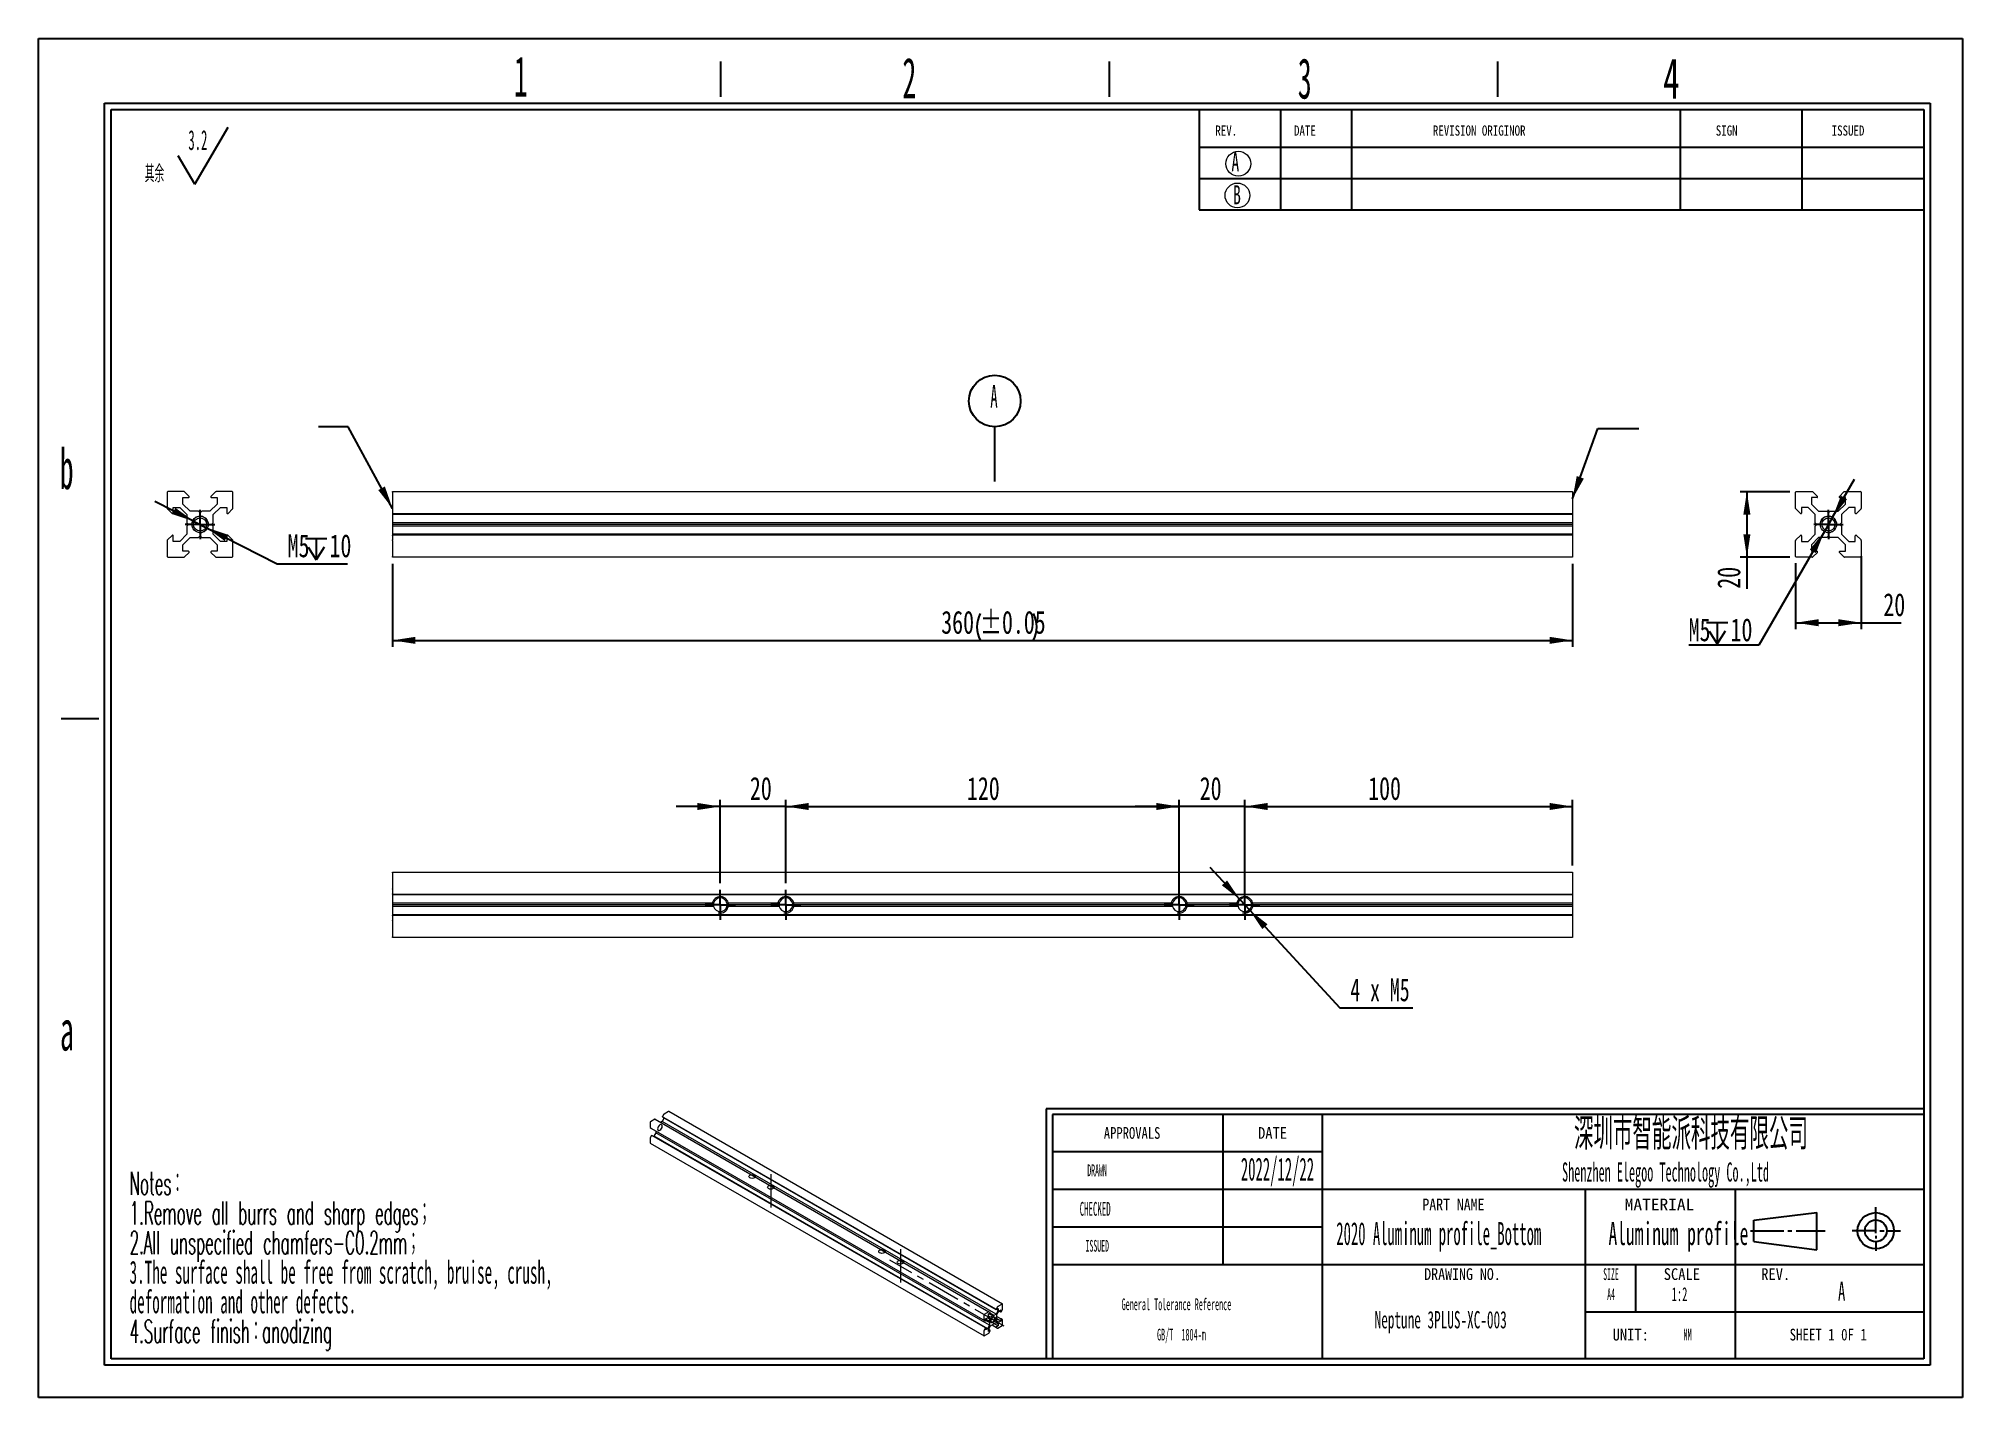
# Model space of a CAD drawing. Header units: millimetres. Extents: x 2 to 295, y 1 to 209.
import ezdxf

# ---------------------------------------------------------------- set-up
doc = ezdxf.new("R2010")
doc.units = ezdxf.units.MM
doc.linetypes.add('CENTERX2', pattern=[20.32, 12.7, -2.54, 2.54, -2.54])
doc.layers.add('SLD-0', color=179, linetype='Continuous')
doc.styles.add('SLDTEXTSTYLE0', font='TXT', dxfattribs={"width": 0.469, "bigfont": 'bigfont'})
doc.styles.add('SLDTEXTSTYLE1', font='TXT', dxfattribs={"width": 0.469})
doc.styles.add('SLDTEXTSTYLE10', font='TXT', dxfattribs={"width": 0.7865})
doc.styles.add('SLDTEXTSTYLE11', font='TXT', dxfattribs={"width": 0.862222})
doc.styles.add('SLDTEXTSTYLE12', font='TXT', dxfattribs={"width": 1.089})
doc.styles.add('SLDTEXTSTYLE13', font='TXT', dxfattribs={"width": 0.56, "bigfont": 'bigfont'})
doc.styles.add('SLDTEXTSTYLE14', font='TXT', dxfattribs={"width": 0.805625})
doc.styles.add('SLDTEXTSTYLE15', font='TXT', dxfattribs={"width": 0.7})
doc.styles.add('SLDTEXTSTYLE17', font='TXT', dxfattribs={"width": 0.633333})
doc.styles.add('SLDTEXTSTYLE2', font='TXT', dxfattribs={"width": 0.56})
doc.styles.add('SLDTEXTSTYLE3', font='TXT', dxfattribs={"width": 0.484, "bigfont": 'bigfont'})
doc.styles.add('SLDTEXTSTYLE4', font='TXT', dxfattribs={"width": 0.484})
doc.styles.add('SLDTEXTSTYLE5', font='TXT', dxfattribs={"width": 0.40535})
doc.styles.add('SLDTEXTSTYLE6', font='TXT', dxfattribs={"width": 0.6})
doc.styles.add('SLDTEXTSTYLE7', font='TXT', dxfattribs={"width": 0.5025})
doc.styles.add('SLDTEXTSTYLE8', font='TXT', dxfattribs={"width": 0.9075})
doc.styles.add('SLDTEXTSTYLE9', font='TXT', dxfattribs={"width": 0.870455})
doc.dimstyles.new('SLDDIMSTYLE0', dxfattribs={"dimtxt": 3.5, "dimasz": 3.5, "dimexe": 0, "dimexo": 0.0625, "dimgap": 0.875, "dimtad": 2, "dimlfac": 2, "dimrnd": 1e-09, "dimzin": 12, "dimdsep": 46, "dimtxsty": 'SLDTEXTSTYLE1', "dimsah": 1, "dimcen": 0.09, "dimadec": 0, "dimazin": 3, "dimtol": 1, "dimtp": 0.05, "dimtm": 0.05, "dimtfac": 1, "dimtofl": 0, "dimtmove": 0, "dimatfit": 3, "dimfxl": 0, "dimfrac": 2, "dimtolj": 1, "dimarcsym": 0})
doc.dimstyles.new('SLDDIMSTYLE2', dxfattribs={"dimtxt": 0.18, "dimasz": 3.5, "dimexe": 0, "dimexo": 0.0625, "dimgap": 0, "dimtad": 0, "dimtih": 1, "dimtoh": 1, "dimdec": 0, "dimrnd": 1e-09, "dimzin": 0, "dimdsep": 46, "dimtxsty": 'Standard', "dimsah": 1, "dimcen": 0.09, "dimadec": 0, "dimazin": 0, "dimtfac": 3.5, "dimtdec": 0, "dimtofl": 0, "dimtmove": 0, "dimatfit": 3, "dimfxl": 0, "dimfrac": 2, "dimtolj": 1, "dimtzin": 0, "dimarcsym": 0})
doc.dimstyles.new('SLDDIMSTYLE3', dxfattribs={"dimtxt": 3.5, "dimasz": 3.5, "dimexe": 0, "dimexo": 0.0625, "dimgap": 0.875, "dimtad": 2, "dimlfac": 2, "dimrnd": 1e-09, "dimzin": 12, "dimdsep": 46, "dimtxsty": 'SLDTEXTSTYLE1', "dimsah": 1, "dimcen": 0.09, "dimadec": 0, "dimazin": 3, "dimtfac": 1, "dimtofl": 0, "dimtmove": 0, "dimatfit": 3, "dimfxl": 0, "dimfrac": 2, "dimtolj": 1, "dimtzin": 12, "dimarcsym": 0})
doc.dimstyles.new('SLDDIMSTYLE4', dxfattribs={"dimtxt": 3.5, "dimasz": 3.5, "dimexe": 0, "dimexo": 0.0625, "dimgap": 0.875, "dimtad": 2, "dimlfac": 2, "dimrnd": 1e-09, "dimzin": 12, "dimdsep": 46, "dimtxsty": 'SLDTEXTSTYLE1', "dimsah": 1, "dimcen": 0.09, "dimadec": 0, "dimazin": 3, "dimtfac": 1, "dimtmove": 0, "dimatfit": 0, "dimfxl": 0, "dimfrac": 2, "dimtolj": 1, "dimtzin": 12, "dimarcsym": 0})
doc.dimstyles.new('SLDDIMSTYLE5', dxfattribs={"dimtxt": 3.5, "dimasz": 3.5, "dimexe": 0, "dimexo": 0.0625, "dimgap": 0.875, "dimtad": 0, "dimtih": 1, "dimtoh": 1, "dimlfac": 2, "dimrnd": 1e-09, "dimzin": 12, "dimdsep": 46, "dimtxsty": 'SLDTEXTSTYLE1', "dimsah": 1, "dimcen": 0, "dimadec": 0, "dimazin": 3, "dimtfac": 1, "dimtmove": 0, "dimatfit": 3, "dimfxl": 0, "dimfrac": 2, "dimtolj": 1, "dimtzin": 12, "dimarcsym": 0})
doc.dimstyles.new('SLDDIMSTYLE6', dxfattribs={"dimtxt": 3.5, "dimasz": 3.5, "dimexe": 0, "dimexo": 0.0625, "dimgap": 0.875, "dimtad": 0, "dimtih": 1, "dimtoh": 1, "dimlfac": 2, "dimrnd": 1e-09, "dimzin": 12, "dimdsep": 46, "dimtxsty": 'SLDTEXTSTYLE1', "dimsah": 1, "dimcen": 0, "dimadec": 0, "dimazin": 3, "dimtfac": 1, "dimtmove": 0, "dimatfit": 3, "dimfxl": 0, "dimfrac": 2, "dimtolj": 1, "dimtzin": 12, "dimarcsym": 0})

msp = doc.modelspace()

# ---------------------------------------------------------------- texts
at = {"layer": 'SLD-0'}
for s, insert, char_height, attachment_point, style in [('1', (74.111, 205.9712), 6.172, 1, 'SLDTEXTSTYLE7'), ('2', (133.3881, 205.7276), 6.172, 1, 'SLDTEXTSTYLE7'), ('3', (193.7066, 205.6655), 6.172, 1, 'SLDTEXTSTYLE7'), ('4', (249.4405, 205.6593), 6.172, 1, 'SLDTEXTSTYLE6'), ('A', (183.5778, 191.2862), 2.9034, 1, 'SLDTEXTSTYLE6'), ('B', (183.8319, 186.2712), 2.9034, 1, 'SLDTEXTSTYLE6'), ('b', (4.8346, 146.0918), 6.172, 1, 'SLDTEXTSTYLE7'), ('a', (4.8798, 60.4234), 6.172, 1, 'SLDTEXTSTYLE7'), ('\\M+1905B圳\\M+18E73\\M+19271\\M+1945C\\M+19468\\M+189C8\\M+18B5A\\M+1974C\\M+18CC0\\M+18CF6\\M+18E69', (253.6756, 43.9429), 4.82808, 2, 'SLDTEXTSTYLE13'), ('2022/12/22', (185.0178, 37.8954), 3.5, 1, 'SLDTEXTSTYLE1'), ('2020 Aluminum profile_Bottom', (199.5738, 28.061), 3.5, 1, 'SLDTEXTSTYLE1'), ('Aluminum profile', (251.7668, 28.061), 3.5, 2, 'SLDTEXTSTYLE2'), ('A', (276.1139, 18.9954), 2.9104, 1, 'SLDTEXTSTYLE2'), ('Neptune 3PLUS-XC-003', (215.5011, 14.492), 2.645833, 2, 'SLDTEXTSTYLE2')]:
    msp.add_mtext(s, dxfattribs=dict(at, insert=insert, char_height=char_height, attachment_point=attachment_point, style=style))
at = {"layer": 'SLD-0', "color": 179}
for s, insert, char_height, attachment_point, style in [('REV.', (181.1288, 195.4001), 1.55363, 1, 'SLDTEXTSTYLE10'), ('DATE', (193.1265, 195.4001), 1.55363, 1, 'SLDTEXTSTYLE10'), ('REVISION ORIGINOR', (214.3082, 195.4001), 1.553633, 1, 'SLDTEXTSTYLE10'), ('SIGN', (257.4664, 195.4001), 1.55363, 1, 'SLDTEXTSTYLE10'), ('ISSUED', (275.1481, 195.4001), 1.55363, 1, 'SLDTEXTSTYLE10'), ('APPROVALS', (168.4266, 42.5627), 1.79265, 2, 'SLDTEXTSTYLE10'), ('DATE', (189.8496, 42.5627), 1.79265, 2, 'SLDTEXTSTYLE8'), ('DRAWN', (163.0782, 36.8618), 1.79265, 2, 'SLDTEXTSTYLE5'), ('Shenzhen Elegoo Technology Co.,Ltd', (249.7983, 37.1647), 2.910417, 2, 'SLDTEXTSTYLE1'), ('CHECKED', (162.7925, 31.1383), 2.11667, 2, 'SLDTEXTSTYLE1'), ('PART NAME', (217.4437, 31.6454), 1.79265, 2, 'SLDTEXTSTYLE11'), ('MATERIAL', (248.8802, 31.6454), 1.79265, 2, 'SLDTEXTSTYLE12'), ('ISSUED', (163.1116, 25.3369), 1.79265, 2, 'SLDTEXTSTYLE5'), ('DRAWING NO.', (218.8263, 21.0216), 1.792654, 2, 'SLDTEXTSTYLE9'), ('SIZE', (241.4789, 21.0216), 1.79265, 2, 'SLDTEXTSTYLE5'), ('SCALE', (252.2889, 21.0216), 1.79265, 2, 'SLDTEXTSTYLE8'), ('REV.', (266.6102, 21.0216), 1.79265, 2, 'SLDTEXTSTYLE8'), ('A4', (241.4898, 17.9531), 1.79265, 2, 'SLDTEXTSTYLE5'), ('1:2', (251.93, 18.1206), 2.11667, 2, 'SLDTEXTSTYLE2'), ('UNIT:', (244.4987, 11.7907), 1.79265, 2, 'SLDTEXTSTYLE8'), ('MM', (253.1609, 11.7907), 1.79265, 2, 'SLDTEXTSTYLE4'), ('SHEET 1 0F 1', (274.62, 11.7907), 1.792654, 2, 'SLDTEXTSTYLE14')]:
    msp.add_mtext(s, dxfattribs=dict(at, insert=insert, char_height=char_height, attachment_point=attachment_point, style=style))

# ---------------------------------------------------------------- blocks, each defined once
blk = doc.blocks.new('SW_NOTE_0')
at = {"layer": 'SLD-0', "color": 0}
for q in [(12.74, 9.16), (5.08, 4.83)]:
    blk.add_line((7.63, 0.49), q, dxfattribs=at)
at = {"layer": 'SLD-0', "color": 0, "attachment_point": 1}
for s, insert, char_height, style in [('3.2', (6.66, 8.73), 3.032, 'SLDTEXTSTYLE1'), ('\\M+191B4\\M+1975D', (0, 3.41), 2.6458, 'SLDTEXTSTYLE0')]:
    blk.add_mtext(s, dxfattribs=dict(at, insert=insert, char_height=char_height, style=style))
blk = doc.blocks.new('SW_NOTE_1')
at = {"layer": 'SLD-0', "color": 0, "char_height": 3.5, "attachment_point": 1}
for s, insert, style in [('Notes\\M+18146', (0, 4.51), 'SLDTEXTSTYLE3'), ('1.Remove all burrs and sharp edges\\M+18147', (0, -0.01), 'SLDTEXTSTYLE3'), ('2.All unspecified chamfers-C0.2mm\\M+18147', (0, -4.53), 'SLDTEXTSTYLE3'), ('3.The surface shall be free from scratch, bruise, crush,', (0, -9.05), 'SLDTEXTSTYLE4'), ('deformation and other defects.', (0, -13.57), 'SLDTEXTSTYLE4'), ('4.Surface finish\\M+18146anodizing', (0, -18.09), 'SLDTEXTSTYLE3')]:
    blk.add_mtext(s, dxfattribs=dict(at, insert=insert, style=style))
blk = doc.blocks.new('SW_NOTE_2')
at = {"layer": 'SLD-0', "color": 0, "char_height": 1.7927, "attachment_point": 2, "style": 'SLDTEXTSTYLE4'}
for s, insert in [('General Tolerance Reference', (12.75, 2.31)), ('GB/T  1804-m', (13.51, -2.32))]:
    blk.add_mtext(s, dxfattribs=dict(at, insert=insert))
blk = doc.blocks.new('_D')
at = {"layer": 'SLD-0'}
for p, q in [((55.6, 128.52), (55.6, 115.83)), ((235.6, 128.52), (235.6, 115.83)), ((55.6, 116.83), (235.6, 116.83))]:
    blk.add_line(p, q, dxfattribs=at)
for centre, start, end in [((149.31, 118.87), 153.4349, 206.5651), ((149.33, 118.87), 333.4349, 26.5651)]:
    blk.add_arc(centre, 4.55, start, end, dxfattribs=at)
for points in [[(55.6, 116.83), (59.1, 116.29), (59.1, 117.37)], [(235.6, 116.83), (232.1, 117.37), (232.1, 116.29)]]:
    blk.add_solid(points, dxfattribs=at)
at = {"layer": 'SLD-0', "char_height": 3.5, "attachment_point": 1, "style": 'SLDTEXTSTYLE15'}
for s, insert in [('360', (139.31, 121.34)), ('±0.05', (145.24, 121.34))]:
    blk.add_mtext(s, dxfattribs=dict(at, insert=insert))
blk = doc.blocks.new('SW_DATUMTAG_0')
at = {"layer": 'SLD-0', "color": 0}
blk.add_line((0.68, -10.26), (0.68, -1.9), dxfattribs=at)
blk.add_circle((0.68, 2.04), 3.94, dxfattribs=at)
at = {"layer": 'SLD-0', "color": 0, "insert": (0, 4.51), "char_height": 3.5, "attachment_point": 1, "style": 'SLDTEXTSTYLE1'}
blk.add_mtext('A', dxfattribs=at)
blk = doc.blocks.new('SW_RADIAL_DIMENSION_0')
at = {"layer": 'SLD-0', "color": 0}
for p, q in [((-16.82, 16.5), (-21.39, 21.44)), ((-16.82, 16.5), (-15.4, 14.95)), ((-15.4, 14.95), (-1.59, 0)), ((-1.59, 0), (9.53, 0))]:
    blk.add_line(p, q, dxfattribs=at)
blk.add_arc((-16.11, 15.73), 1.05, 269.1234, 330.1713, dxfattribs=at)
for points in [[(-16.82, 16.5), (-18.8, 19.43), (-19.59, 18.7)], [(-15.4, 14.95), (-13.42, 12.02), (-12.63, 12.75)]]:
    blk.add_solid(points, dxfattribs=at)
at = {"layer": 'SLD-0', "color": 0, "insert": (0, 4.51), "char_height": 3.5, "attachment_point": 1, "style": 'SLDTEXTSTYLE17'}
blk.add_mtext('4 x M5', dxfattribs=at)
blk = doc.blocks.new('_D_1')
at = {"layer": 'SLD-0'}
for p, q in [((185.6, 77.48), (185.6, 92.48)), ((185.6, 91.48), (235.6, 91.48)), ((235.6, 82.48), (235.6, 92.48))]:
    blk.add_line(p, q, dxfattribs=at)
for points in [[(185.6, 91.48), (189.1, 90.94), (189.1, 92.02)], [(235.6, 91.48), (232.1, 92.02), (232.1, 90.94)]]:
    blk.add_solid(points, dxfattribs=at)
at = {"layer": 'SLD-0', "insert": (204.44, 95.99), "char_height": 3.5, "attachment_point": 1, "style": 'SLDTEXTSTYLE15'}
blk.add_mtext('100', dxfattribs=at)
blk = doc.blocks.new('_D_2')
at = {"layer": 'SLD-0'}
for p, q in [((175.6, 91.48), (168.87, 91.48)), ((175.6, 77.48), (175.6, 92.48)), ((185.6, 91.48), (175.6, 91.48)), ((185.6, 77.48), (185.6, 92.48)), ((185.6, 91.48), (192.34, 91.48))]:
    blk.add_line(p, q, dxfattribs=at)
for points in [[(175.6, 91.48), (172.1, 92.02), (172.1, 90.94)], [(185.6, 91.48), (189.1, 90.94), (189.1, 92.02)]]:
    blk.add_solid(points, dxfattribs=at)
at = {"layer": 'SLD-0', "insert": (178.74, 95.99), "char_height": 3.5, "attachment_point": 1, "style": 'SLDTEXTSTYLE15'}
blk.add_mtext('20', dxfattribs=at)
blk = doc.blocks.new('_D_3')
at = {"layer": 'SLD-0'}
for p, q in [((115.6, 79.78), (115.6, 92.48)), ((115.6, 91.48), (175.6, 91.48)), ((175.6, 79.78), (175.6, 92.48))]:
    blk.add_line(p, q, dxfattribs=at)
for points in [[(115.6, 91.48), (119.1, 90.94), (119.1, 92.02)], [(175.6, 91.48), (172.1, 92.02), (172.1, 90.94)]]:
    blk.add_solid(points, dxfattribs=at)
at = {"layer": 'SLD-0', "insert": (143.23, 95.99), "char_height": 3.5, "attachment_point": 1, "style": 'SLDTEXTSTYLE15'}
blk.add_mtext('120', dxfattribs=at)
blk = doc.blocks.new('_D_4')
at = {"layer": 'SLD-0'}
for p, q in [((105.6, 91.48), (98.87, 91.48)), ((105.6, 79.78), (105.6, 92.48)), ((115.6, 91.48), (105.6, 91.48)), ((115.6, 79.78), (115.6, 92.48)), ((115.6, 91.48), (122.34, 91.48))]:
    blk.add_line(p, q, dxfattribs=at)
for points in [[(105.6, 91.48), (102.1, 92.02), (102.1, 90.94)], [(115.6, 91.48), (119.1, 90.94), (119.1, 92.02)]]:
    blk.add_solid(points, dxfattribs=at)
at = {"layer": 'SLD-0', "insert": (110.12, 95.99), "char_height": 3.5, "attachment_point": 1, "style": 'SLDTEXTSTYLE15'}
blk.add_mtext('20', dxfattribs=at)
blk = doc.blocks.new('SW_CENTERMARKSYMBOL_0')
at = {"layer": 'SLD-0', "color": 0}
for p, q in [((-1.25, 0), (-2.3, 0)), ((0, 0), (-1.25, 0)), ((0, 1.25), (0, 2.3)), ((0, 0), (0, 1.25)), ((0, 0), (0, -1.25)), ((0, 0), (1.25, 0)), ((1.25, 0), (2.3, 0)), ((0, -1.25), (0, -2.3))]:
    blk.add_line(p, q, dxfattribs=at)
blk = doc.blocks.new('SW_CENTERMARKSYMBOL_1')
at = {"layer": 'SLD-0', "color": 0}
for p, q in [((-1.25, 0), (-2.3, 0)), ((0, 0), (-1.25, 0)), ((0, 1.25), (0, 2.3)), ((0, 0), (0, 1.25)), ((0, 0), (0, -1.25)), ((0, 0), (1.25, 0)), ((1.25, 0), (2.3, 0)), ((0, -1.25), (0, -2.3))]:
    blk.add_line(p, q, dxfattribs=at)
blk = doc.blocks.new('SW_CENTERMARKSYMBOL_2')
at = {"layer": 'SLD-0', "color": 0}
for p, q in [((-1.25, 0), (-2.3, 0)), ((0, 0), (-1.25, 0)), ((0, 1.25), (0, 2.3)), ((0, 0), (0, 1.25)), ((0, 0), (0, -1.25)), ((0, 0), (1.25, 0)), ((1.25, 0), (2.3, 0)), ((0, -1.25), (0, -2.3))]:
    blk.add_line(p, q, dxfattribs=at)
blk = doc.blocks.new('SW_CENTERMARKSYMBOL_3')
at = {"layer": 'SLD-0', "color": 0}
for p, q in [((-1.25, 0), (-2.3, 0)), ((0, 0), (-1.25, 0)), ((0, 1.25), (0, 2.3)), ((0, 0), (0, 1.25)), ((0, 0), (0, -1.25)), ((0, 0), (1.25, 0)), ((1.25, 0), (2.3, 0)), ((0, -1.25), (0, -2.3))]:
    blk.add_line(p, q, dxfattribs=at)
blk = doc.blocks.new('_D_5')
at = {"layer": 'SLD-0'}
for p, q in [((268.75, 139.52), (261.21, 139.52)), ((262.21, 139.52), (262.21, 129.52)), ((268.75, 129.52), (261.21, 129.52)), ((262.21, 129.52), (262.21, 124.71))]:
    blk.add_line(p, q, dxfattribs=at)
for points in [[(262.21, 139.52), (261.67, 136.02), (262.75, 136.02)], [(262.21, 129.52), (262.75, 133.02), (261.67, 133.02)]]:
    blk.add_solid(points, dxfattribs=at)
at = {"layer": 'SLD-0', "insert": (257.7, 124.71), "char_height": 3.5, "attachment_point": 1, "rotation": 90, "style": 'SLDTEXTSTYLE15'}
blk.add_mtext('20', dxfattribs=at)
blk = doc.blocks.new('_D_6')
at = {"layer": 'SLD-0'}
for p, q in [((279.65, 129.66), (279.65, 118.52)), ((269.65, 128.62), (269.65, 118.52)), ((269.65, 119.52), (279.65, 119.52)), ((279.65, 119.52), (285.75, 119.52))]:
    blk.add_line(p, q, dxfattribs=at)
for points in [[(269.65, 119.52), (273.15, 118.98), (273.15, 120.06)], [(279.65, 119.52), (276.15, 120.06), (276.15, 118.98)]]:
    blk.add_solid(points, dxfattribs=at)
at = {"layer": 'SLD-0', "insert": (283.03, 124.03), "char_height": 3.5, "attachment_point": 1, "style": 'SLDTEXTSTYLE15'}
blk.add_mtext('20', dxfattribs=at)
blk = doc.blocks.new('SW_SYMBOL_HOLE_DEPTH')
at = {"layer": 'SLD-0', "color": 0}
for p, q in [((0, 875), (800, 875)), ((400, 875), (400, 75)), ((100, 555), (400, 75)), ((700, 555), (400, 75))]:
    blk.add_line(p, q, dxfattribs=at)
blk = doc.blocks.new('_D_7')
at = {"layer": 'SLD-0'}
for p, q in [((275.28, 135.61), (278.64, 141.43)), ((275.28, 135.61), (274.03, 133.44)), ((274.03, 133.44), (264.03, 116.12)), ((264.03, 116.12), (253.33, 116.12))]:
    blk.add_line(p, q, dxfattribs=at)
for points in [[(275.28, 135.61), (277.49, 138.37), (276.56, 138.91)], [(274.03, 133.44), (271.81, 130.68), (272.74, 130.14)]]:
    blk.add_solid(points, dxfattribs=at)
at = {"layer": 'SLD-0', "xscale": 0.004072727272727273, "yscale": 0.004072727272727273, "zscale": 0.004072727272727273}
blk.add_blockref('SW_SYMBOL_HOLE_DEPTH', (256.05, 115.98), dxfattribs=at)
at = {"layer": 'SLD-0', "char_height": 3.5, "attachment_point": 1, "style": 'SLDTEXTSTYLE15'}
for s, insert in [('M5', (253.33, 120.2)), ('10', (259.72, 120.2))]:
    blk.add_mtext(s, dxfattribs=dict(at, insert=insert))
blk = doc.blocks.new('SW_CENTERMARKSYMBOL_4')
at = {"layer": 'SLD-0', "color": 0}
for p, q in [((-1.25, 0), (-2.25, 0)), ((0, 0), (-1.25, 0)), ((0, 1.25), (0, 2.25)), ((0, 0), (0, 1.25)), ((0, 0), (0, -1.25)), ((0, 0), (1.25, 0)), ((1.25, 0), (2.25, 0)), ((0, -1.25), (0, -2.25))]:
    blk.add_line(p, q, dxfattribs=at)
blk = doc.blocks.new('_D_8')
at = {"layer": 'SLD-0'}
for p, q in [((25.35, 134.98), (19.35, 138.04)), ((25.35, 134.98), (27.13, 134.07)), ((27.13, 134.07), (38.01, 128.51)), ((38.01, 128.51), (48.71, 128.51))]:
    blk.add_line(p, q, dxfattribs=at)
for points in [[(25.35, 134.98), (22.47, 137.05), (21.98, 136.09)], [(27.13, 134.07), (30, 132), (30.49, 132.96)]]:
    blk.add_solid(points, dxfattribs=at)
at = {"layer": 'SLD-0', "xscale": 0.004072727272727273, "yscale": 0.004072727272727273, "zscale": 0.004072727272727273}
blk.add_blockref('SW_SYMBOL_HOLE_DEPTH', (42.32, 128.8), dxfattribs=at)
at = {"layer": 'SLD-0', "char_height": 3.5, "attachment_point": 1, "style": 'SLDTEXTSTYLE15'}
for s, insert in [('M5', (39.6, 133.02)), ('10', (45.99, 133.02))]:
    blk.add_mtext(s, dxfattribs=dict(at, insert=insert))
blk = doc.blocks.new('SW_CENTERMARKSYMBOL_5')
at = {"layer": 'SLD-0', "color": 0}
for p, q in [((-1.25, 0), (-2.25, 0)), ((0, 0), (-1.25, 0)), ((0, 1.25), (0, 2.25)), ((0, 0), (0, 1.25)), ((0, 0), (0, -1.25)), ((0, 0), (1.25, 0)), ((1.25, 0), (2.25, 0)), ((0, -1.25), (0, -2.25))]:
    blk.add_line(p, q, dxfattribs=at)

# ---------------------------------------------------------------- dimensions: what is measured, and where the dimension line sits
at = {"layer": 'SLD-0'}
for p1, p2, dimstyle, picture, middle in [((274.0267, 133.4403), (275.2767, 135.6053), 'SLDDIMSTYLE5', '_D_7', (257.8837, 117.9427)), ((27.1262, 134.0681), (25.345, 134.9776), 'SLDDIMSTYLE6', '_D_8', (44.1548, 130.7596))]:
    dim = msp.add_diameter_dim_2p(p1=p1, p2=p2, text='M5{\\fGDT;x}10', dimstyle=dimstyle, override={"dimpost": '<>'}, dxfattribs=at)
    dim.commit()
    dim.dimension.update_dxf_attribs({"geometry": picture, "text_midpoint": middle, "dimtype": 163})
dim = msp.add_linear_dim(base=(262.2108, 129.5228), p1=(269.7517, 139.5228), p2=(269.7517, 129.5228), angle=90, dimstyle='SLDDIMSTYLE3', dxfattribs=at)
dim.commit()
dim.dimension.update_dxf_attribs({"geometry": '_D_5', "text_midpoint": (262.2108, 126.0669), "dimtype": 160})
for base, p1, p2, dimstyle, picture, middle in [((279.6517, 119.5228), (269.6517, 129.6228), (279.6517, 136.9642), 'SLDDIMSTYLE3', '_D_6', (284.3863, 119.5228)), ((235.6044, 116.8303), (55.6044, 129.5228), (235.6044, 129.5228), 'SLDDIMSTYLE0', '_D', (146.601, 116.8303)), ((105.6044, 91.4785), (115.6044, 78.7785), (105.6044, 78.7785), 'SLDDIMSTYLE4', '_D_4', (111.4765, 91.4785)), ((175.6044, 91.4785), (115.6044, 78.7785), (175.6044, 78.7785), 'SLDDIMSTYLE3', '_D_3', (145.2739, 91.4785)), ((175.6044, 91.4785), (185.6044, 76.4785), (175.6044, 76.4785), 'SLDDIMSTYLE4', '_D_2', (180.0966, 91.4785)), ((235.6044, 91.4785), (185.6044, 76.4785), (235.6044, 81.4785), 'SLDDIMSTYLE3', '_D_1', (206.479, 91.4785))]:
    dim = msp.add_linear_dim(base=base, p1=p1, p2=p2, dimstyle=dimstyle, dxfattribs=at)
    dim.commit()
    dim.dimension.update_dxf_attribs({"geometry": picture, "text_midpoint": middle, "dimtype": 160})

# ---------------------------------------------------------------- linework, layer by layer
at = {"color": 7, "linetype": 'Continuous', "lineweight": 15}
for p, q in [((21.2356, 139.4228), (21.2356, 136.9642)), ((23.7942, 139.5228), (21.3356, 139.5228)), ((23.6306, 138.6228), (24.4942, 138.6228)), ((23.6306, 137.6228), (23.6306, 138.6228)), ((24.5649, 138.7935), (23.8649, 139.4935)), ((28.6063, 139.4935), (27.9063, 138.7935)), ((27.9771, 138.6228), (28.8407, 138.6228)), ((31.1356, 139.5228), (28.6771, 139.5228)), ((28.8407, 138.6228), (28.8407, 137.6228)), ((31.2356, 136.9642), (31.2356, 139.4228)), ((55.6044, 139.5228), (235.6044, 139.5228)), ((55.6044, 139.4228), (55.6044, 139.5228)), ((55.6044, 139.4228), (55.6044, 136.9642)), ((235.6044, 139.5228), (235.6044, 139.4228)), ((235.6044, 139.4228), (235.6044, 136.9642)), ((269.6517, 136.9642), (269.6517, 139.4228)), ((269.7517, 139.5228), (272.2103, 139.5228)), ((272.9103, 138.6228), (272.0467, 138.6228)), ((272.0467, 138.6228), (272.0467, 137.6228)), ((272.281, 139.4935), (272.981, 138.7935)), ((276.3224, 138.7935), (277.0224, 139.4935)), ((277.2567, 138.6228), (276.3931, 138.6228)), ((277.0931, 139.5228), (279.5517, 139.5228)), ((277.2567, 137.6228), (277.2567, 138.6228)), ((279.6517, 139.4228), (279.6517, 136.9642)), ((21.2649, 136.8935), (21.9649, 136.1935)), ((22.1356, 137.1279), (23.1356, 137.1279)), ((22.1356, 136.2642), (22.1356, 137.1279)), ((23.1356, 137.1279), (24.2356, 136.0279)), ((24.7306, 136.5228), (23.6306, 137.6228)), ((24.2356, 136.0279), (24.2356, 134.7728)), ((25.9856, 136.5228), (24.7306, 136.5228)), ((26.2356, 136.2728), (25.9856, 136.5228)), ((26.4856, 136.5228), (26.2356, 136.2728)), ((27.7407, 136.5228), (26.4856, 136.5228)), ((28.8407, 137.6228), (27.7407, 136.5228)), ((28.2356, 136.0279), (29.3356, 137.1279)), ((28.2356, 134.7728), (28.2356, 136.0279)), ((29.3356, 137.1279), (30.3356, 137.1279)), ((30.3356, 137.1279), (30.3356, 136.2642)), ((30.5063, 136.1935), (31.2063, 136.8935)), ((55.6044, 136.8935), (55.6044, 136.9642)), ((55.6044, 136.8935), (55.6044, 136.1935)), ((55.6044, 136.1642), (55.6044, 136.1935)), ((55.6044, 136.1642), (235.6044, 136.1642)), ((55.6044, 136.1642), (55.6044, 136.0279)), ((235.6044, 136.0279), (55.6044, 136.0279)), ((55.6044, 136.0279), (55.6044, 134.7728)), ((235.6044, 136.9642), (235.6044, 136.8935)), ((235.6044, 136.8935), (235.6044, 136.1935)), ((235.6044, 136.1935), (235.6044, 136.1642)), ((235.6044, 136.1642), (235.6044, 136.0279)), ((235.6044, 136.0279), (235.6044, 134.7728)), ((270.381, 136.1935), (269.681, 136.8935)), ((271.5517, 137.1279), (270.5517, 137.1279)), ((270.5517, 137.1279), (270.5517, 136.2642)), ((272.6517, 136.0279), (271.5517, 137.1279)), ((272.0467, 137.6228), (273.1467, 136.5228)), ((272.6517, 134.7728), (272.6517, 136.0279)), ((273.1467, 136.5228), (274.4017, 136.5228)), ((274.4017, 136.5228), (274.6517, 136.2728)), ((274.6517, 136.2728), (274.9017, 136.5228)), ((274.9017, 136.5228), (276.1567, 136.5228)), ((276.1567, 136.5228), (277.2567, 137.6228)), ((277.7517, 137.1279), (276.6517, 136.0279)), ((276.6517, 136.0279), (276.6517, 134.7728)), ((278.7517, 137.1279), (277.7517, 137.1279)), ((278.7517, 136.2642), (278.7517, 137.1279)), ((279.6224, 136.8935), (278.9224, 136.1935)), ((21.9649, 132.8521), (21.2649, 132.1521)), ((22.1356, 131.9178), (22.1356, 132.7814)), ((24.2356, 133.0178), (23.1356, 131.9178)), ((23.6306, 131.4228), (24.7306, 132.5228)), ((24.2356, 134.7728), (24.4856, 134.5228)), ((24.4856, 134.5228), (24.2356, 134.2728)), ((24.2356, 134.2728), (24.2356, 133.0178)), ((24.7306, 132.5228), (25.9856, 132.5228)), ((25.9856, 132.5228), (26.2356, 132.7728)), ((26.2356, 132.7728), (26.4856, 132.5228)), ((26.4856, 132.5228), (27.7407, 132.5228)), ((27.7407, 132.5228), (28.8407, 131.4228)), ((27.9856, 134.5228), (28.2356, 134.7728)), ((28.2356, 134.2728), (27.9856, 134.5228)), ((28.2356, 133.0178), (28.2356, 134.2728)), ((29.3356, 131.9178), (28.2356, 133.0178)), ((30.3356, 132.7814), (30.3356, 131.9178)), ((31.2063, 132.1521), (30.5063, 132.8521)), ((235.6044, 134.7728), (55.6044, 134.7728)), ((55.6044, 134.7728), (55.6044, 134.5228)), ((235.6044, 134.5228), (55.6044, 134.5228)), ((55.6044, 134.5228), (55.6044, 134.2728)), ((235.6044, 134.2728), (55.6044, 134.2728)), ((55.6044, 134.2728), (55.6044, 133.0178)), ((235.6044, 133.0178), (55.6044, 133.0178)), ((55.6044, 133.0178), (55.6044, 132.8814)), ((235.6044, 132.8814), (55.6044, 132.8814)), ((55.6044, 132.8521), (55.6044, 132.8814)), ((55.6044, 132.8521), (55.6044, 132.1521)), ((55.6044, 132.0814), (55.6044, 132.1521)), ((235.6044, 134.7728), (235.6044, 134.5228)), ((235.6044, 134.5228), (235.6044, 134.2728)), ((235.6044, 134.2728), (235.6044, 133.0178)), ((235.6044, 133.0178), (235.6044, 132.8814)), ((235.6044, 132.8814), (235.6044, 132.8521)), ((235.6044, 132.8521), (235.6044, 132.1521)), ((235.6044, 132.1521), (235.6044, 132.0814)), ((269.681, 132.1521), (270.381, 132.8521)), ((270.5517, 132.7814), (270.5517, 131.9178)), ((271.5517, 131.9178), (272.6517, 133.0178)), ((273.1467, 132.5228), (272.0467, 131.4228)), ((272.9017, 134.5228), (272.6517, 134.7728)), ((272.6517, 134.2728), (272.9017, 134.5228)), ((272.6517, 133.0178), (272.6517, 134.2728)), ((274.4017, 132.5228), (273.1467, 132.5228)), ((274.6517, 132.7728), (274.4017, 132.5228)), ((274.9017, 132.5228), (274.6517, 132.7728)), ((276.1567, 132.5228), (274.9017, 132.5228)), ((277.2567, 131.4228), (276.1567, 132.5228)), ((276.6517, 134.7728), (276.4017, 134.5228)), ((276.4017, 134.5228), (276.6517, 134.2728)), ((276.6517, 134.2728), (276.6517, 133.0178)), ((276.6517, 133.0178), (277.7517, 131.9178)), ((278.7517, 131.9178), (278.7517, 132.7814)), ((278.9224, 132.8521), (279.6224, 132.1521)), ((21.2356, 132.0814), (21.2356, 129.6228)), ((21.3356, 129.5228), (23.7942, 129.5228)), ((23.1356, 131.9178), (22.1356, 131.9178)), ((23.6306, 130.4228), (23.6306, 131.4228)), ((24.4942, 130.4228), (23.6306, 130.4228)), ((23.8649, 129.5521), (24.5649, 130.2521)), ((27.9063, 130.2521), (28.6063, 129.5521)), ((28.8407, 130.4228), (27.9771, 130.4228)), ((28.6771, 129.5228), (31.1356, 129.5228)), ((28.8407, 131.4228), (28.8407, 130.4228)), ((30.3356, 131.9178), (29.3356, 131.9178)), ((31.2356, 129.6228), (31.2356, 132.0814)), ((55.6044, 132.0814), (55.6044, 129.6228)), ((55.6044, 129.5228), (55.6044, 129.6228)), ((235.6044, 129.5228), (55.6044, 129.5228)), ((235.6044, 132.0814), (235.6044, 129.6228)), ((235.6044, 129.6228), (235.6044, 129.5228)), ((269.6517, 129.6228), (269.6517, 132.0814)), ((272.2103, 129.5228), (269.7517, 129.5228)), ((270.5517, 131.9178), (271.5517, 131.9178)), ((272.0467, 131.4228), (272.0467, 130.4228)), ((272.0467, 130.4228), (272.9103, 130.4228)), ((272.981, 130.2521), (272.281, 129.5521)), ((277.0224, 129.5521), (276.3224, 130.2521)), ((276.3931, 130.4228), (277.2567, 130.4228)), ((279.5517, 129.5228), (277.0931, 129.5228)), ((277.2567, 130.4228), (277.2567, 131.4228)), ((277.7517, 131.9178), (278.7517, 131.9178)), ((279.6517, 132.0814), (279.6517, 129.6228)), ((55.6044, 81.4785), (235.6044, 81.4785)), ((55.6044, 81.3785), (55.6044, 81.4785)), ((55.6044, 81.3785), (55.6044, 78.9199)), ((235.6044, 81.4785), (235.6044, 81.3785)), ((235.6044, 81.3785), (235.6044, 78.9199)), ((55.6044, 78.8492), (55.6044, 78.9199)), ((55.6044, 78.8492), (55.6044, 78.1492)), ((55.6044, 78.1199), (55.6044, 78.1492)), ((55.6044, 78.1199), (235.6044, 78.1199)), ((55.6044, 78.1199), (55.6044, 77.9835)), ((235.6044, 77.9835), (55.6044, 77.9835)), ((55.6044, 77.9835), (55.6044, 76.7285)), ((104.5846, 76.7285), (55.6044, 76.7285)), ((55.6044, 76.7285), (55.6044, 76.4785)), ((104.5544, 76.4785), (55.6044, 76.4785)), ((55.6044, 76.4785), (55.6044, 76.2285)), ((114.5846, 76.7285), (106.6242, 76.7285)), ((114.5544, 76.4785), (106.6544, 76.4785)), ((174.5846, 76.7285), (116.6242, 76.7285)), ((174.5544, 76.4785), (116.6544, 76.4785)), ((184.5846, 76.7285), (176.6242, 76.7285)), ((184.5544, 76.4785), (176.6544, 76.4785)), ((235.6044, 76.7285), (186.6242, 76.7285)), ((235.6044, 76.4785), (186.6544, 76.4785)), ((235.6044, 78.9199), (235.6044, 78.8492)), ((235.6044, 78.8492), (235.6044, 78.1492)), ((235.6044, 78.1492), (235.6044, 78.1199)), ((235.6044, 78.1199), (235.6044, 77.9835)), ((235.6044, 77.9835), (235.6044, 76.7285)), ((235.6044, 76.7285), (235.6044, 76.4785)), ((235.6044, 76.4785), (235.6044, 76.2285)), ((104.5846, 76.2285), (55.6044, 76.2285)), ((55.6044, 76.2285), (55.6044, 74.9734)), ((235.6044, 74.9734), (55.6044, 74.9734)), ((55.6044, 74.9734), (55.6044, 74.837)), ((235.6044, 74.837), (55.6044, 74.837)), ((55.6044, 74.8077), (55.6044, 74.837)), ((55.6044, 74.8077), (55.6044, 74.1077)), ((55.6044, 74.037), (55.6044, 74.1077)), ((55.6044, 74.037), (55.6044, 71.5785)), ((114.5846, 76.2285), (106.6242, 76.2285)), ((174.5846, 76.2285), (116.6242, 76.2285)), ((184.5846, 76.2285), (176.6242, 76.2285)), ((235.6044, 76.2285), (186.6242, 76.2285)), ((235.6044, 76.2285), (235.6044, 74.9734)), ((235.6044, 74.9734), (235.6044, 74.837)), ((235.6044, 74.837), (235.6044, 74.8077)), ((235.6044, 74.8077), (235.6044, 74.1077)), ((235.6044, 74.1077), (235.6044, 74.037)), ((235.6044, 74.037), (235.6044, 71.5785)), ((55.6044, 71.4785), (55.6044, 71.5785)), ((235.6044, 71.4785), (55.6044, 71.4785)), ((235.6044, 71.5785), (235.6044, 71.4785)), ((96.9967, 44.5312), (96.7987, 44.1883)), ((96.7987, 44.1421), (147.7104, 14.7514)), ((97.7121, 44.9538), (97.0167, 44.5523)), ((148.6438, 15.5651), (97.7321, 44.9557)), ((94.912, 43.3046), (94.912, 42.5016)), ((94.9203, 42.4833), (95.1183, 42.369)), ((95.1183, 41.2776), (94.9203, 40.9347)), ((95.6357, 43.755), (94.9403, 43.3536)), ((95.1183, 42.369), (146.0299, 12.9783)), ((146.0699, 11.91), (95.1582, 41.3007)), ((95.4494, 41.1636), (95.4226, 41.1481)), ((95.7605, 41.7025), (95.4494, 41.1636)), ((146.3611, 11.7729), (95.4494, 41.1636)), ((95.6557, 43.757), (146.5673, 14.3663)), ((95.7605, 41.9982), (95.7605, 41.7025)), ((146.6722, 12.3118), (95.7605, 41.7025)), ((96.7519, 43.4196), (96.496, 43.2719)), ((97.063, 43.9585), (96.7519, 43.4196)), ((147.6636, 14.0289), (96.7519, 43.4196)), ((97.063, 43.9895), (97.063, 43.9585)), ((147.9747, 14.5678), (97.063, 43.9585)), ((94.912, 40.9068), (94.912, 40.1038)), ((94.9203, 40.0855), (145.832, 10.6948)), ((147.9084, 15.1405), (147.7104, 14.7976)), ((147.7304, 14.7534), (147.9747, 14.8944)), ((148.6238, 15.5631), (147.9284, 15.1616)), ((147.9747, 14.8944), (147.9747, 14.5678)), ((148.4458, 14.3729), (148.6438, 14.7159)), ((148.6521, 14.7437), (148.6521, 15.5467)), ((145.8237, 13.9139), (145.8237, 13.1109)), ((145.8319, 13.0926), (146.0299, 12.9783)), ((146.0299, 11.8869), (145.8319, 11.544)), ((146.5473, 14.3644), (145.8519, 13.9629)), ((146.0782, 13.3113), (146.3611, 13.4746)), ((146.0782, 13.0292), (146.0782, 13.3113)), ((146.6722, 12.885), (146.0782, 13.2279)), ((146.7429, 12.8442), (146.0782, 13.2279)), ((146.6722, 12.7217), (146.0782, 13.0646)), ((146.0782, 11.6096), (146.0782, 11.8917)), ((146.3611, 11.7729), (146.0782, 11.6096)), ((146.6722, 13.2949), (146.361, 13.4746)), ((146.3611, 13.4746), (146.6722, 13.2949)), ((146.6722, 12.3118), (146.3611, 11.7729)), ((146.5011, 14.0437), (146.7453, 14.1847)), ((146.5011, 13.7171), (146.5011, 14.0437)), ((146.8122, 13.5374), (146.5011, 13.7171)), ((146.5011, 11.692), (146.8122, 12.2309)), ((146.7653, 14.252), (146.5673, 14.3663)), ((147.1672, 13.7423), (146.5731, 14.0853)), ((146.6722, 13.2949), (146.6722, 12.885)), ((146.6722, 12.885), (146.7429, 12.8442)), ((146.7429, 12.8442), (146.6722, 12.7217)), ((146.6722, 12.7217), (146.6722, 12.3118)), ((147.3086, 13.824), (146.7145, 14.1669)), ((147.1672, 13.7423), (146.8122, 13.5374)), ((146.8122, 12.2309), (147.1672, 12.4359)), ((147.068, 12.3786), (147.9084, 11.8935)), ((147.2379, 13.7015), (147.1672, 13.7423)), ((147.1672, 12.4359), (147.2379, 12.5583)), ((147.3086, 13.824), (147.2379, 13.7015)), ((147.2379, 12.5583), (147.3086, 12.5175)), ((147.3086, 12.5175), (147.2379, 12.5583)), ((147.6636, 14.0289), (147.3086, 13.824)), ((147.3086, 12.5175), (147.6636, 12.7224)), ((147.9747, 12.2161), (147.3806, 12.5591)), ((147.9747, 12.5428), (147.6635, 12.7224)), ((147.9747, 14.5678), (147.6636, 14.0289)), ((147.6636, 12.7224), (147.9747, 12.5428)), ((147.7104, 12.0078), (147.9084, 11.8935)), ((147.9747, 12.2161), (147.7304, 12.0751)), ((147.7329, 13.4157), (147.8036, 13.5381)), ((147.8036, 13.3748), (147.7329, 13.4157)), ((147.8036, 13.948), (148.1147, 14.4869)), ((147.8036, 13.5381), (147.8036, 13.948)), ((147.8036, 13.6523), (148.4458, 13.2816)), ((147.8036, 12.9649), (147.8036, 13.3748)), ((148.3975, 12.9485), (147.8036, 13.2914)), ((148.1147, 12.7852), (147.8036, 12.9649)), ((147.9284, 11.8955), (148.6238, 12.2969)), ((147.9747, 12.5428), (147.9747, 12.2161)), ((148.1147, 14.4869), (148.3975, 14.6502)), ((148.3975, 12.9485), (148.1147, 12.7852)), ((148.1415, 14.5024), (148.4058, 14.3498)), ((148.3975, 14.6502), (148.3975, 14.3681)), ((148.3975, 13.2306), (148.3975, 12.9485)), ((148.6438, 13.1672), (148.4458, 13.2816)), ((148.6521, 12.3459), (148.6521, 13.1489)), ((145.8237, 11.5161), (145.8237, 10.7131)), ((145.8519, 10.6968), (146.5473, 11.0982)), ((146.5011, 11.3654), (146.5011, 11.692)), ((146.7653, 11.5084), (146.5011, 11.661)), ((146.7453, 11.5064), (146.5011, 11.3654)), ((146.5673, 11.1193), (146.7653, 11.4622))]:
    msp.add_line(p, q, dxfattribs=at)
at = {"color": 7, "linetype": 'Continuous', "lineweight": 15, "flags": 128}
for points in [[(96.7987, 44.1421), (96.7969, 44.1434), (96.7926, 44.1492), (96.7906, 44.1573), (96.791, 44.1671), (96.7938, 44.1777), (96.7987, 44.1883)], [(95.1183, 41.2776), (95.1249, 41.2872), (95.1327, 41.2949), (95.141, 41.3002), (95.1491, 41.3025), (95.1562, 41.3017), (95.1582, 41.3007)], [(110.3945, 35.2484), (110.5187, 35.2505), (110.6521, 35.2278), (110.7653, 35.1812), (110.846, 35.1158), (110.8853, 35.0388), (110.8818, 34.9672)], [(113.223, 33.6156), (113.3471, 33.6177), (113.4805, 33.595), (113.5937, 33.5484), (113.6744, 33.483), (113.7137, 33.406), (113.7102, 33.3343)], [(130.1935, 23.8187), (130.3177, 23.8208), (130.4511, 23.7981), (130.5643, 23.7515), (130.645, 23.6861), (130.6843, 23.6091), (130.6808, 23.5374)], [(133.022, 22.1859), (133.1461, 22.1879), (133.2795, 22.1653), (133.3927, 22.1187), (133.4734, 22.0533), (133.5127, 21.9763), (133.5092, 21.9046)], [(147.7104, 14.7976), (147.7055, 14.787), (147.7027, 14.7764), (147.7023, 14.7666), (147.7043, 14.7585), (147.7086, 14.7527), (147.7147, 14.7498), (147.7222, 14.75), (147.7304, 14.7534)], [(146.0299, 12.9783), (146.0366, 12.9764), (146.0444, 12.9777), (146.0527, 12.982), (146.0608, 12.989), (146.0679, 12.998), (146.0735, 13.0083), (146.077, 13.0191), (146.0782, 13.0292)], [(146.0782, 11.8917), (146.077, 11.9005), (146.0735, 11.9071), (146.0679, 11.911), (146.0608, 11.9118), (146.0527, 11.9095), (146.0444, 11.9042), (146.0366, 11.8965), (146.0299, 11.8869)], [(146.7453, 14.1847), (146.7535, 14.1908), (146.761, 14.1993), (146.7672, 14.2093), (146.7715, 14.2199), (146.7735, 14.2304), (146.7731, 14.2397), (146.7703, 14.2472), (146.7653, 14.252)], [(147.5914, 13.334), (147.5645, 13.1622), (147.4879, 12.9855), (147.3732, 12.8308), (147.2379, 12.7216), (147.1026, 12.6746), (146.9879, 12.6969), (146.9112, 12.7851), (146.8843, 12.9258), (146.9112, 13.0976), (146.9879, 13.2743), (147.1026, 13.429), (147.2379, 13.5382), (147.3732, 13.5852), (147.4879, 13.5629), (147.5645, 13.4747), (147.5914, 13.334)], [(146.8863, 12.9701), (146.9059, 12.8949), (146.9672, 12.8243), (147.0589, 12.8065), (147.1672, 12.8441), (147.2754, 12.9315), (147.3672, 13.0552), (147.4285, 13.1966), (147.45, 13.334)], [(147.45, 13.334), (147.4285, 13.4466), (147.3672, 13.5171), (147.2754, 13.535), (147.2005, 13.5143)], [(147.7304, 12.0751), (147.7222, 12.069), (147.7147, 12.0606), (147.7086, 12.0506), (147.7043, 12.0399), (147.7023, 12.0294), (147.7027, 12.0201), (147.7055, 12.0127), (147.7104, 12.0078)], [(148.3975, 14.3681), (148.3988, 14.3594), (148.4023, 14.3528), (148.4079, 14.3489), (148.415, 14.348), (148.423, 14.3504), (148.4313, 14.3556), (148.4392, 14.3634), (148.4458, 14.3729)], [(148.4458, 13.2816), (148.4392, 13.2834), (148.4313, 13.2821), (148.423, 13.2778), (148.415, 13.2708), (148.4079, 13.2618), (148.4023, 13.2515), (148.3988, 13.2408), (148.3975, 13.2306)], [(146.7653, 11.4622), (146.7703, 11.4728), (146.7731, 11.4834), (146.7735, 11.4932), (146.7715, 11.5014), (146.7672, 11.5071), (146.761, 11.51), (146.7535, 11.5098), (146.7453, 11.5064)]]:
    msp.add_lwpolyline(points, dxfattribs=at)
at = {"color": 7, "linetype": 'Continuous', "lineweight": 0, "flags": 128}
for points in [[(96.0433, 42.2757), (96.0703, 42.135), (96.1469, 42.0468), (96.2616, 42.0245), (96.3969, 42.0715), (96.5322, 42.1807), (96.6469, 42.3354), (96.7235, 42.5121), (96.7505, 42.6839), (96.7235, 42.8246), (96.6469, 42.9128), (96.5322, 42.9351), (96.3969, 42.8881), (96.2616, 42.7789), (96.1469, 42.6242), (96.0703, 42.4475), (96.0433, 42.2757)], [(110.1148, 34.8057), (110.0064, 34.8993), (109.9683, 35.0098), (110.0064, 35.1202), (110.1148, 35.2139), (110.277, 35.2764), (110.4683, 35.2984), (110.6597, 35.2764), (110.8219, 35.2139), (110.9303, 35.1202), (110.9683, 35.0098), (110.9303, 34.8993), (110.8219, 34.8057), (110.6597, 34.7431), (110.4683, 34.7211), (110.277, 34.7431), (110.1148, 34.8057)], [(112.9432, 33.1728), (112.8348, 33.2665), (112.7968, 33.3769), (112.8348, 33.4874), (112.9432, 33.581), (113.1054, 33.6436), (113.2968, 33.6656), (113.4881, 33.6436), (113.6503, 33.581), (113.7587, 33.4874), (113.7968, 33.3769), (113.7587, 33.2665), (113.6503, 33.1728), (113.4881, 33.1103), (113.2968, 33.0883), (113.1054, 33.1103), (112.9432, 33.1728)], [(129.9138, 23.3759), (129.8054, 23.4696), (129.7673, 23.58), (129.8054, 23.6905), (129.9138, 23.7841), (130.076, 23.8467), (130.2673, 23.8687), (130.4587, 23.8467), (130.6209, 23.7841), (130.7293, 23.6905), (130.7673, 23.58), (130.7293, 23.4696), (130.6209, 23.3759), (130.4587, 23.3134), (130.2673, 23.2914), (130.076, 23.3134), (129.9138, 23.3759)], [(132.7422, 21.7431), (132.6338, 21.8368), (132.5957, 21.9472), (132.6338, 22.0577), (132.7422, 22.1513), (132.9044, 22.2139), (133.0957, 22.2359), (133.2871, 22.2139), (133.4493, 22.1513), (133.5577, 22.0577), (133.5957, 21.9472), (133.5577, 21.8368), (133.4493, 21.7431), (133.2871, 21.6806), (133.0957, 21.6586), (132.9044, 21.6806), (132.7422, 21.7431)], [(147.5207, 13.3748), (147.4938, 13.2031), (147.4172, 13.0264), (147.3025, 12.8716), (147.1672, 12.7625), (147.0319, 12.7154), (146.9172, 12.7377), (146.8405, 12.8259), (146.8136, 12.9666), (146.8405, 13.1384), (146.9172, 13.3151), (147.0319, 13.4698), (147.1672, 13.579), (147.3025, 13.626), (147.4172, 13.6037), (147.4938, 13.5155), (147.5207, 13.3748)]]:
    msp.add_lwpolyline(points, dxfattribs=at)
at = {"color": 7, "linetype": 'Continuous', "lineweight": 15}
for centre, radius in [((26.2356, 134.5228), 1.25), ((26.2356, 134.5228), 1), ((274.6517, 134.5228), 1.25), ((274.6517, 134.5228), 1)]:
    msp.add_circle(centre, radius, dxfattribs=at)
for centre, radius, start, end in [((21.3356, 139.4228), 0.1, 90, 180), ((23.7942, 139.4228), 0.1, 45, 90), ((24.4942, 138.7228), 0.1, 270, 45), ((27.9771, 138.7228), 0.1, 135, 270), ((28.6771, 139.4228), 0.1, 90, 135), ((31.1356, 139.4228), 0.1, 0, 90), ((269.7517, 139.4228), 0.1, 90, 180), ((272.2103, 139.4228), 0.1, 45, 90), ((272.9103, 138.7228), 0.1, 270, 45), ((276.3931, 138.7228), 0.1, 135, 270), ((277.0931, 139.4228), 0.1, 90, 135), ((279.5517, 139.4228), 0.1, 0, 90), ((21.3356, 136.9642), 0.1, 180, 225), ((22.0356, 136.2642), 0.1, 225, 0), ((30.4356, 136.2642), 0.1, 180, 315), ((31.1356, 136.9642), 0.1, 315, 0), ((269.7517, 136.9642), 0.1, 180, 225), ((270.4517, 136.2642), 0.1, 225, 0), ((278.8517, 136.2642), 0.1, 180, 315), ((279.5517, 136.9642), 0.1, 315, 0), ((21.3356, 132.0814), 0.1, 135, 180), ((22.0356, 132.7814), 0.1, 0, 135), ((30.4356, 132.7814), 0.1, 45, 180), ((31.1356, 132.0814), 0.1, 0, 45), ((269.7517, 132.0814), 0.1, 135, 180), ((270.4517, 132.7814), 0.1, 0, 135), ((278.8517, 132.7814), 0.1, 45, 180), ((279.5517, 132.0814), 0.1, 0, 45), ((21.3356, 129.6228), 0.1, 180, 270), ((23.7942, 129.6228), 0.1, 270, 315), ((24.4942, 130.3228), 0.1, 315, 90), ((27.9771, 130.3228), 0.1, 90, 225), ((28.6771, 129.6228), 0.1, 225, 270), ((31.1356, 129.6228), 0.1, 270, 0), ((269.7517, 129.6228), 0.1, 180, 270), ((272.2103, 129.6228), 0.1, 270, 315), ((272.9103, 130.3228), 0.1, 315, 90), ((276.3931, 130.3228), 0.1, 90, 225), ((277.0931, 129.6228), 0.1, 225, 270), ((279.5517, 129.6228), 0.1, 270, 0), ((105.6044, 76.4785), 1.05, 166.225853, 180), ((105.6044, 76.4785), 1.05, 180, 193.774147), ((105.6044, 76.4785), 1.05, 13.774147, 166.225853), ((105.6044, 76.4785), 1.05, 0, 13.774147), ((105.6044, 76.4785), 1.05, 346.225853, 0), ((115.6044, 76.4785), 1.05, 166.225853, 180), ((115.6044, 76.4785), 1.05, 180, 193.774147), ((115.6044, 76.4785), 1.05, 13.774147, 166.225853), ((115.6044, 76.4785), 1.05, 0, 13.774147), ((115.6044, 76.4785), 1.05, 346.225853, 0), ((175.6044, 76.4785), 1.05, 166.225853, 180), ((175.6044, 76.4785), 1.05, 180, 193.774147), ((175.6044, 76.4785), 1.05, 13.774147, 166.225853), ((175.6044, 76.4785), 1.05, 0, 13.774147), ((175.6044, 76.4785), 1.05, 346.225853, 0), ((185.6044, 76.4785), 1.05, 166.225853, 180), ((185.6044, 76.4785), 1.05, 180, 193.774147), ((185.6044, 76.4785), 1.05, 13.774147, 166.225853), ((185.6044, 76.4785), 1.05, 0, 13.774147), ((185.6044, 76.4785), 1.05, 346.225853, 0), ((105.6044, 76.4785), 1.05, 193.774147, 346.225853), ((115.6044, 76.4785), 1.05, 193.774147, 346.225853), ((175.6044, 76.4785), 1.05, 193.774147, 346.225853), ((185.6044, 76.4785), 1.05, 193.774147, 346.225853), ((97.0473, 44.5034), 0.0577, 121.954672, 151.144391), ((97.7238, 44.9374), 0.0201, 65.692881, 125.617577), ((94.932, 42.4996), 0.0201, 174.379621, 234.301961), ((94.9734, 43.3018), 0.0615, 122.605478, 177.394522), ((95.6474, 43.7387), 0.0201, 65.686048, 125.618173), ((94.9316, 40.1016), 0.0197, 173.701152, 234.986667), ((94.9697, 40.9048), 0.0577, 148.856272, 178.043501), ((147.959, 15.1127), 0.0577, 121.954672, 151.144391), ((148.6348, 15.5495), 0.0175, 350.785963, 129.203285), ((148.5944, 14.7457), 0.0577, 328.856272, 358.043501), ((145.8437, 13.1089), 0.0201, 174.379621, 234.301961), ((145.8851, 13.9111), 0.0615, 122.605478, 177.394522), ((146.5591, 14.348), 0.0201, 65.686048, 125.618173), ((147.9167, 11.9118), 0.0201, 245.686048, 305.618173), ((148.5907, 12.3487), 0.0615, 302.605478, 357.394522), ((148.6321, 13.1509), 0.0201, 354.379621, 54.301961), ((145.8409, 10.7103), 0.0175, 170.785963, 309.203285), ((145.8813, 11.5141), 0.0577, 148.856272, 178.043501), ((146.5168, 11.1472), 0.0577, 301.954672, 331.144391)]:
    msp.add_arc(centre, radius, start, end, dxfattribs=at)
at = {"color": 7, "linetype": 'Continuous', "lineweight": 0}
for centre in [(26.2356, 134.5228), (26.2356, 134.5228), (274.6517, 134.5228), (274.6517, 134.5228), (105.6044, 76.4785), (115.6044, 76.4785), (175.6044, 76.4785), (185.6044, 76.4785)]:
    msp.add_arc(centre, 1.25, 255, 195, dxfattribs=at)
at = {"layer": 'SLD-0'}
for p, q in [((1.5907, 208.6737), (295.1066, 208.6737)), ((1.5907, 1.2938), (1.5907, 208.6737)), ((295.1066, 208.6737), (295.1066, 1.2938)), ((12.6748, 7.2189), (12.6748, 197.811)), ((12.6748, 197.811), (289.1814, 197.811)), ((252.0174, 197.811), (252.0174, 182.5137)), ((270.5994, 197.811), (270.5994, 182.5137)), ((289.1814, 197.811), (289.1814, 7.2189)), ((289.1814, 7.2189), (12.6748, 7.2189)), ((295.1066, 1.2938), (1.5907, 1.2938))]:
    msp.add_line(p, q, dxfattribs=at)
at = {"layer": 'SLD-0', "color": 6, "linetype": 'Continuous'}
for p, q in [((105.701, 199.786), (105.701, 205.1695)), ((164.9525, 199.786), (164.9525, 205.1695)), ((224.2039, 199.786), (224.2039, 205.1695)), ((11.6873, 6.2314), (11.6873, 198.7985)), ((11.6873, 198.7985), (290.1689, 198.7985)), ((290.1689, 198.7985), (290.1689, 6.2314)), ((10.8046, 104.8527), (5.0681, 104.8527)), ((290.1689, 6.2314), (11.6873, 6.2314))]:
    msp.add_line(p, q, dxfattribs=at)
at = {"layer": 'SLD-0', "color": 179, "linetype": 'Continuous'}
for p, q in [((178.6588, 197.811), (178.6588, 182.5137)), ((191.0502, 197.811), (191.0502, 182.5137)), ((201.8863, 197.811), (201.8863, 182.5137)), ((178.6588, 192.0745), (289.1814, 192.0745)), ((178.6588, 187.2941), (289.1814, 187.2941)), ((178.6588, 182.5137), (289.1814, 182.5137)), ((289.1814, 45.3294), (155.3299, 45.3294)), ((155.3299, 45.3294), (155.3299, 7.2189)), ((289.1814, 44.5061), (156.286, 44.5061)), ((156.286, 44.5061), (156.286, 7.2189)), ((182.2808, 44.5061), (182.2808, 21.5602)), ((197.3975, 44.5061), (197.3975, 7.2189)), ((197.3975, 38.7696), (156.286, 38.7696)), ((289.1814, 33.0331), (156.286, 33.0331)), ((237.553, 33.0331), (237.553, 7.2189)), ((260.499, 7.2189), (260.499, 33.0331)), ((263.2552, 28.3538), (272.8879, 29.5382)), ((272.8879, 23.8461), (272.8879, 29.5382)), ((281.8693, 26.3495), (281.8693, 30.3163)), ((197.3975, 27.2966), (156.286, 27.2966)), ((262.7856, 26.7328), (267.8301, 26.7328)), ((263.2552, 25.1064), (263.2552, 28.3538)), ((268.4607, 26.7328), (269.0912, 26.7328)), ((269.7218, 26.7328), (274.1357, 26.7328)), ((281.8693, 26.7328), (278.2684, 26.7328)), ((282.4999, 26.7328), (283.1304, 26.7328)), ((283.761, 26.7328), (285.6527, 26.7328)), ((263.2552, 25.1064), (272.8879, 23.8461)), ((281.8693, 25.9663), (281.8693, 25.5831)), ((281.8693, 25.1998), (281.8693, 23.6668)), ((289.1814, 21.5602), (156.286, 21.5602)), ((245.2016, 21.5602), (245.2016, 14.3895)), ((237.553, 14.3895), (289.1814, 14.3895))]:
    msp.add_line(p, q, dxfattribs=at)
at = {"layer": 'SLD-0', "linetype": 'CENTERX2', "lineweight": 0, "ltscale": 0.4}
for p, q in [((113.2968, 35.3769), (113.2968, 30.0705)), ((133.0957, 23.9472), (133.0957, 18.6408)), ((148.8993, 12.1708), (131.4542, 22.2416))]:
    msp.add_line(p, q, dxfattribs=at)
at = {"layer": 'SLD-0', "lineweight": 0}
for centre in [(184.6221, 189.5636), (184.4994, 184.7149)]:
    msp.add_circle(centre, 1.8944, dxfattribs=at)
at = {"layer": 'SLD-0', "color": 179, "linetype": 'Continuous'}
for radius in [2.7714, 1.669]:
    msp.add_circle((281.8693, 26.7328), radius, dxfattribs=at)

# ---------------------------------------------------------------- block references
at = {"layer": 'SLD-0'}
for name, p in [('SW_NOTE_0', (17.795, 185.9568)), ('SW_DATUMTAG_0', (146.7967, 151.3109)), ('SW_CENTERMARKSYMBOL_5', (26.2356, 134.5228)), ('SW_CENTERMARKSYMBOL_4', (274.6517, 134.5228)), ('SW_RADIAL_DIMENSION_0', (201.7151, 60.7531)), ('SW_CENTERMARKSYMBOL_0', (105.6044, 76.4785)), ('SW_CENTERMARKSYMBOL_1', (115.6044, 76.4785)), ('SW_CENTERMARKSYMBOL_2', (175.6044, 76.4785)), ('SW_CENTERMARKSYMBOL_3', (185.6044, 76.4785))]:
    msp.add_blockref(name, p, dxfattribs=at)
at = {"layer": 'SLD-0', "color": 5}
msp.add_blockref('SW_NOTE_1', (15.4878, 31.2143), dxfattribs=at)
at = {"layer": 'SLD-0', "color": 179}
msp.add_blockref('SW_NOTE_2', (162.4379, 14.1109), dxfattribs=at)

msp.set_redraw_order([(e.dxf.handle, doc.entitydb.next_handle()) for e in msp.query("TEXT MTEXT ATTDEF DIMENSION ARC_DIMENSION")])  # texts and dimensions are drawn at this point

# ---------------------------------------------------------------- leaders
at = {"layer": 'SLD-0'}
for points in [[(55.6044, 136.9642), (48.8197, 149.4003), (44.3158, 149.4003)], [(235.6044, 138.4173), (239.4922, 149.1623), (245.7422, 149.1623)]]:
    msp.add_leader(points, dimstyle='SLDDIMSTYLE2', dxfattribs=at)

doc.saveas('drawing.dxf')
